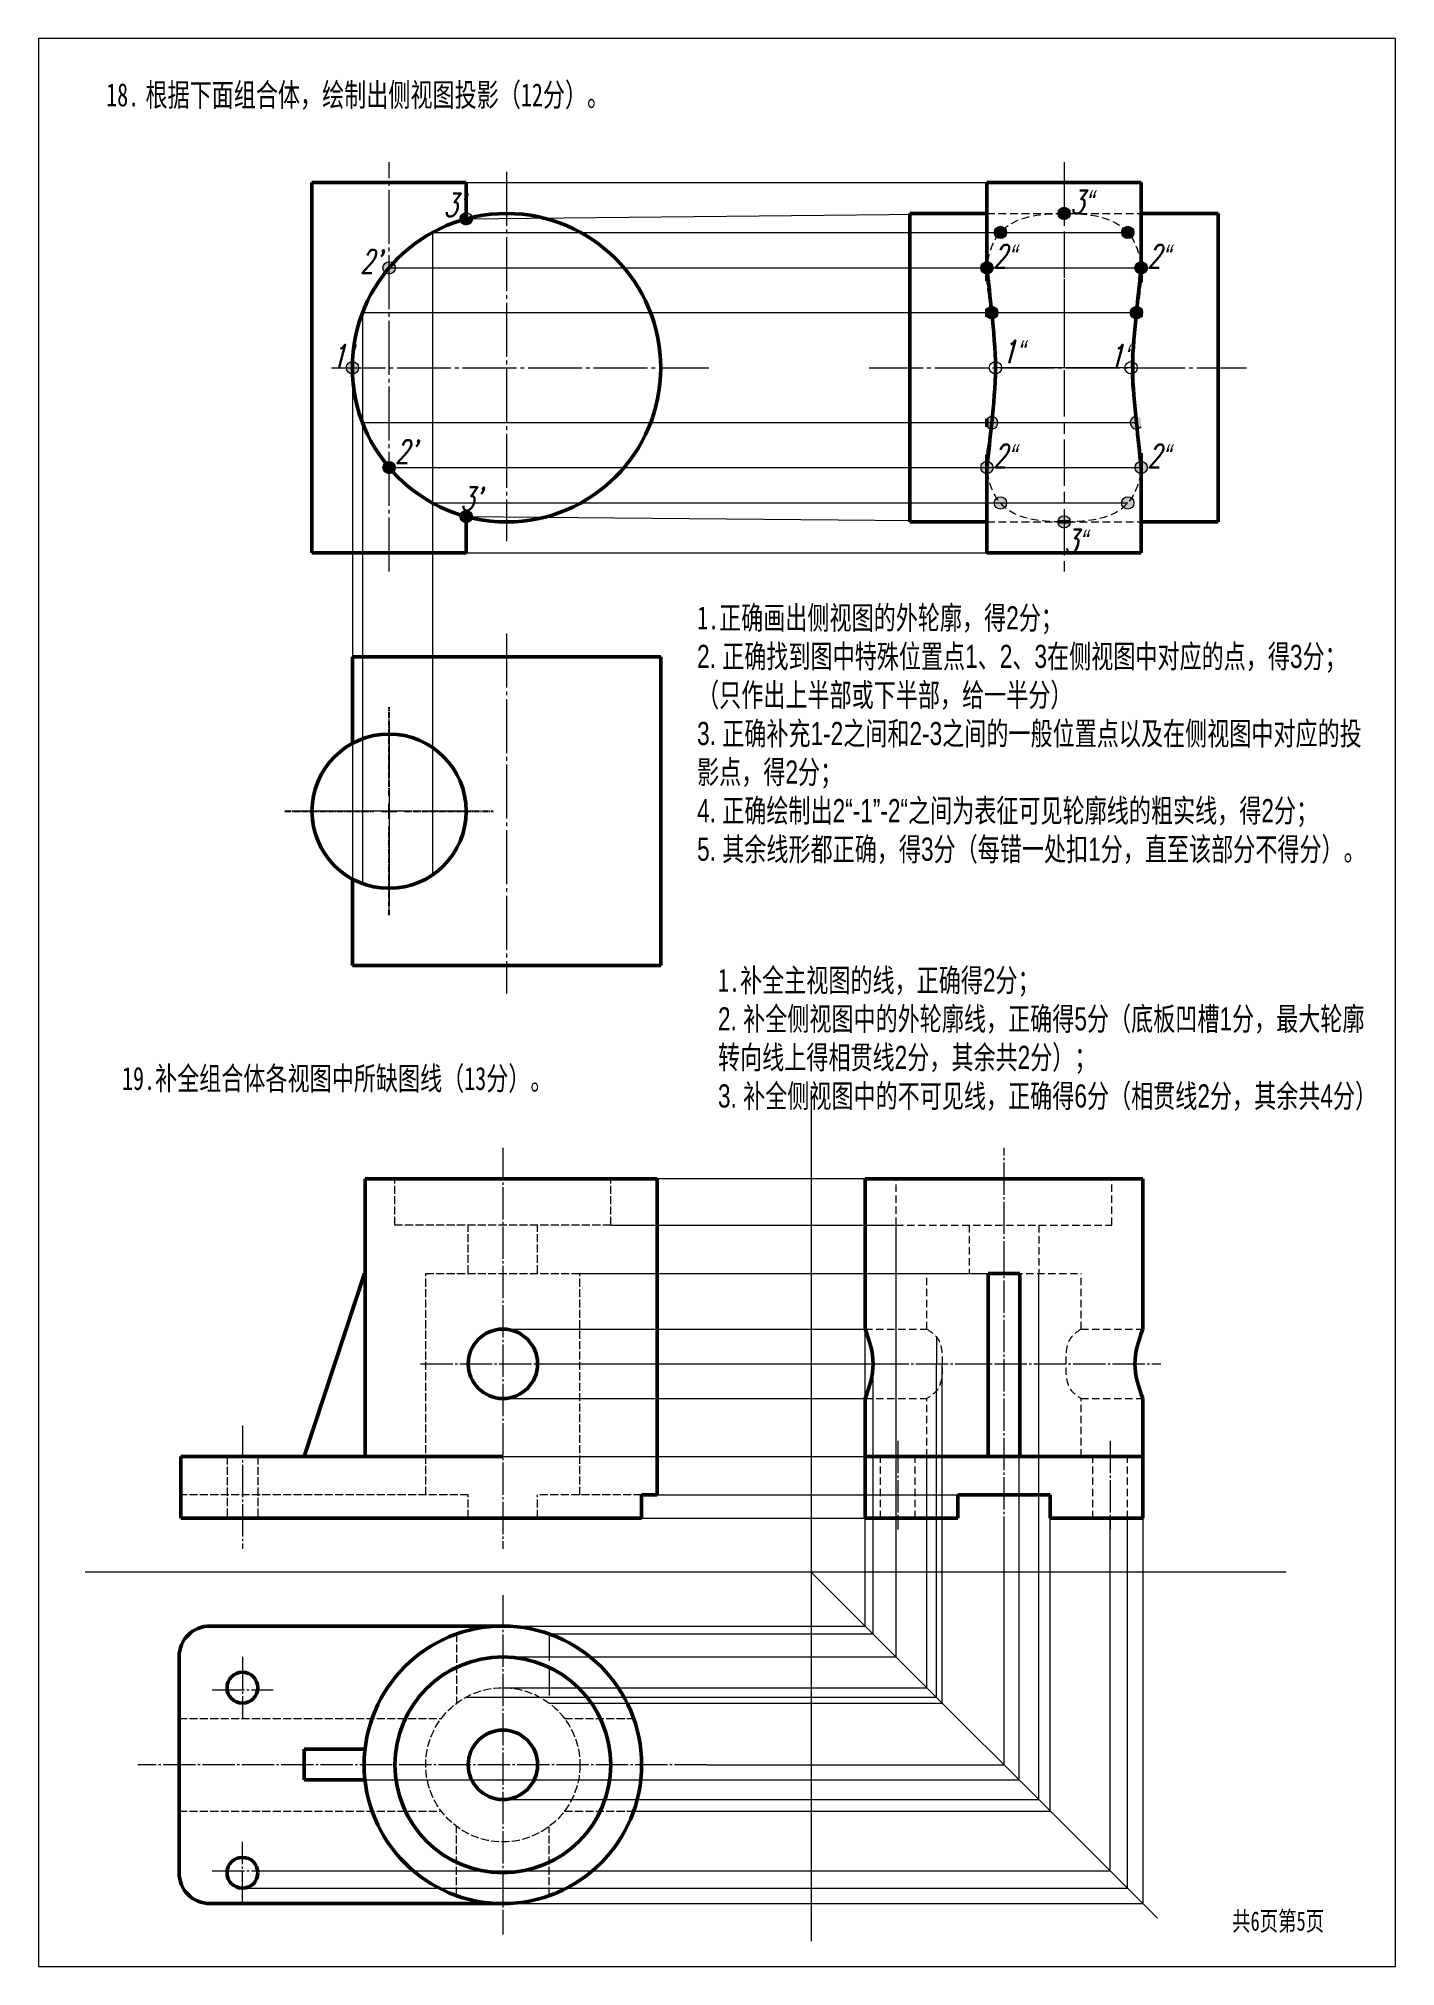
# Model space of a CAD drawing. Header units: millimetres. Extents: x 17497 to 18907, y 3200 to 3601.
# Drawn here: x 18359.9 to 18535.9, y 3332.3 to 3582.3 of the extents above; entities that cross this region are included whole.
import ezdxf

# ---------------------------------------------------------------- set-up
doc = ezdxf.new("R2010")
doc.units = ezdxf.units.MM
for name, pattern in [('ACISOTGL', [3, 2, -1]), ('AM_ISO08W050', [18, 12, -1.5, 3, -1.5]), ('CENTER', [17, 14, -1, 1, -1]), ('CENTER2', [1.125, 0.75, -0.125, 0.125, -0.125]), ('DASHED', [4.5, 3.5, -1]), ('HIDDEN2', [4.7625, 3.175, -1.5875])]:
    doc.linetypes.add(name, pattern=pattern)
for name, color, linetype, lineweight in [('中心线', 1, 'CENTER', 20), ('文字', 5, 'Continuous', 30), ('文字题目', 7, 'Continuous', 30), ('答案', 1, 'Continuous', 20), ('粗实线', 7, 'Continuous', 50), ('细实线', 5, 'Continuous', 20), ('虚线', 4, 'DASHED', 20)]:
    doc.layers.add(name, color=color, linetype=linetype, lineweight=lineweight)
doc.styles.add('Romas', font='romans.shx', dxfattribs={"width": 0.7, "oblique": 15})
doc.styles.add('中文', font='', dxfattribs={"width": 0.7})
doc.styles.add('仿宋体', font='simfang.ttf', dxfattribs={"width": 0.7})
doc.styles.get('中文').set_extended_font_data('SimSun')
pattern_1 = [(0, (0, 0), (0, 6.985), [5.08, -1.905]), (90, (0, 0), (-6.985, 4e-16), [5.08, -1.905])]

msp = doc.modelspace()

# ---------------------------------------------------------------- texts
at = {"layer": '文字', "char_height": 3, "attachment_point": 1, "style": '仿宋体'}
for s, width, insert in [('18.{\\fArial Unicode MS|b0|i0|c134|p0; 根据下面组合体，绘制出侧视图投影（}12{\\fArial Unicode MS|b0|i0|c134|p0;分）。}', 127.5554, (18368.69, 3576.5)), ('19.{\\fArial Unicode MS|b0|i0|c134|p0;补全组合体各视图中所缺图线（}13{\\fArial Unicode MS|b0|i0|c134|p0;分）。}', 149.5886, (18370.75, 3448.95))]:
    msp.add_mtext_dynamic_manual_height_columns(s, width=width, gutter_width=10, heights=[0], dxfattribs=dict(at, insert=insert))
at = {"layer": '文字题目', "style": '中文', "width": 0.7}
msp.add_text('共6页第5页', height=2.5, dxfattribs=at).set_placement((18514.74, 3336.93))
at = {"layer": '答案', "char_height": 3, "attachment_point": 1}
for s, width, heights, insert, style in [('\\A1;3{\\fArial Unicode MS|b0|i0|c134|p0;“}', 4.7773, [0], (18493.74, 3562.61), 'Romas'), ("\\A1;3'", 4.7773, [0], (18412.46, 3562.2), 'Romas'), ('\\A1;2{\\fArial Unicode MS|b0|i0|c134|p0;“}', 4.7773, [0], (18483.74, 3555.56), 'Romas'), ('\\A1;2{\\fArial Unicode MS|b0|i0|c134|p0;“}', 4.7773, [0], (18503.74, 3555.56), 'Romas'), ("\\A1;2'", 4.7773, [0], (18401.63, 3554.89), 'Romas'), ("\\A1;1'", 4.7773, [0], (18397.92, 3542.62), 'Romas'), ('\\A1;1{\\fArial Unicode MS|b0|i0|c134|p0;“}', 4.7773, [0], (18484.84, 3543.18), 'Romas'), ('\\A1;1{\\fArial Unicode MS|b0|i0|c134|p0;“}', 4.7773, [0], (18498.75, 3542.61), 'Romas'), ("\\A1;2'", 4.7773, [0], (18406.19, 3530.23), 'Romas'), ('\\A1;2{\\fArial Unicode MS|b0|i0|c134|p0;“}', 4.7773, [0], (18483.74, 3529.66), 'Romas'), ('\\A1;2{\\fArial Unicode MS|b0|i0|c134|p0;“}', 4.7773, [0], (18503.74, 3529.66), 'Romas'), ("\\A1;3'", 4.7773, [0], (18414.62, 3524.11), 'Romas'), ('\\A1;3{\\fArial Unicode MS|b0|i0|c134|p0;“}', 4.7773, [0], (18492.94, 3518.61), 'Romas'), ('\\A1;1.{\\fArial Unicode MS|b0|i0|c134|p0;正确画出侧视图的外轮廓，得2分；\\P2. 正确找到图中特殊位置点1、2、3在侧视图中对应的点，得3分；（只作出上半部或下半部，给一半分）\\P3. 正确补充1-2之间和2-3之间的一般位置点以及在侧视图中对应的投影点，得2分；\\P4. 正确绘制出2“-1”-2“之间为表征可见轮廓线的粗实线，得2分；\\P5. 其余线形都正确，得3分（每错一处扣1分，直至该部分不得分）。  }', 87.6686, [60.75], (18445.34, 3508.68), '仿宋体'), ('\\A1;1.{\\fArial Unicode MS|b0|i0|c134|p0;补全主视图的线，正确得2分；\\P2. 补全侧视图中的外轮廓线，正确得5分（底板凹槽1分，最大轮廓转向线上得相贯线2分，其余共2分）；\\P3. 补全侧视图中的不可见线，正确得6分（相贯线2分，其余共4分）  }', 84.6057, [53.77], (18448.05, 3461.68), '仿宋体')]:
    msp.add_mtext_dynamic_manual_height_columns(s, width=width, gutter_width=15, heights=heights, dxfattribs=dict(at, insert=insert, style=style))

# ---------------------------------------------------------------- blocks, each defined once
blk = doc.blocks.new('*U19')
at = {"color": 0, "linetype": 'CENTER2', "transparency": 16777216}
for p, q in [((0, 2), (0, 13.5)), ((-13.5, 0), (-2, 0)), ((2, 0), (13.5, 0)), ((0, -13.5), (0, -2))]:
    blk.add_line(p, q, dxfattribs=at)
at = {"color": 0, "linetype": 'Continuous', "transparency": 16777216}
for p, q in [((-1, 0), (1, 0)), ((0, -1), (0, 1))]:
    blk.add_line(p, q, dxfattribs=at)

# ---------------------------------------------------------------- hatches: boundary and pattern name
at = {"layer": '答案'}
h = msp.add_hatch(color=256, dxfattribs=at)
h.dxf.hatch_style = 1
h.paths.add_polyline_path([(18400.65, 3540.41, 0.420084), (18399.83, 3539.61), (18400.63, 3539.61, -0.010001)])
h.paths.add_polyline_path([(18400.65, 3540.41, 0.010001), (18400.63, 3539.61), (18401.43, 3539.61, 0.408367)])
h.paths.add_polyline_path([(18400.63, 3539.61), (18399.83, 3539.61, 0.414214), (18400.63, 3538.81)])
h.paths.add_polyline_path([(18401.43, 3539.61), (18400.63, 3539.61, 0.010001), (18400.65, 3538.81, 0.408367)])
h.paths.add_polyline_path([(18405.39, 3553.36, 0.414214), (18404.59, 3552.56, 0.225306), (18404.88, 3551.94, -0.010001), (18405.39, 3552.56)])
h.paths.add_polyline_path([(18406.19, 3552.56), (18405.39, 3552.56), (18405.39, 3551.76, 0.414214)])
h.paths.add_polyline_path([(18405.39, 3553.36), (18405.39, 3552.56, -0.010001), (18405.92, 3553.16, 0.1831)], flags=17)
h.paths.add_polyline_path([(18405.92, 3553.16, 0.010001), (18405.39, 3552.56), (18406.19, 3552.56, 0.214821)], flags=17)
h.paths.add_polyline_path([(18405.39, 3552.56, 0.010001), (18404.88, 3551.94, 0.172783), (18405.39, 3551.76)])
h.paths.add_polyline_path([(18415.39, 3559.71, 0.414214), (18414.59, 3558.91, 0.071399), (18414.62, 3558.69, -0.010001), (18415.39, 3558.91)], flags=0)
h.paths.add_polyline_path([(18415.39, 3559.71), (18415.39, 3558.91, -0.010001), (18416.17, 3559.11, 0.344114)], flags=16)
h.paths.add_polyline_path([(18420.63, 3563.61), (18415.39, 3563.61), (18405.39, 3563.61), (18405.39, 3553.36, -0.414214), (18406.19, 3552.56), (18411.03, 3552.56), (18411.03, 3557.16), (18420.63, 3557.16)])
h.paths.add_polyline_path([(18416.19, 3558.91, 1), (18414.59, 3558.91, 1)], flags=16)
h.paths.add_polyline_path([(18415.39, 3559.71), (18415.39, 3563.61), (18405.39, 3563.61), (18405.39, 3553.36, -0.1831), (18405.92, 3553.16, -0.131069), (18414.62, 3558.69, -0.071399), (18414.59, 3558.91, -0.414214)], flags=16)
h.paths.add_polyline_path([(18420.63, 3563.61), (18415.39, 3563.61), (18415.39, 3559.71, -0.344114), (18416.17, 3559.11, -0.056336), (18420.63, 3559.61)])
h.paths.add_polyline_path([(18420.63, 3558.97), (18416.19, 3558.92, -0.871257), (18414.62, 3558.69, 0.048893), (18411.03, 3557.16), (18420.63, 3557.16)], flags=17)
h.paths.add_polyline_path([(18411.03, 3557.16, 0.081653), (18405.92, 3553.16, -0.214821), (18406.19, 3552.56), (18411.03, 3552.56)], flags=17)
h.paths.add_polyline_path([(18420.63, 3559.61, 0.056336), (18416.17, 3559.11, -0.058759), (18416.19, 3558.92), (18420.63, 3558.97)])
h = msp.add_hatch(color=256, dxfattribs=at)
h.dxf.hatch_style = 1
h.paths.add_polyline_path([(18492.94, 3559.61), (18493.74, 3559.61, 0.414214), (18492.94, 3560.41)])
h.paths.add_polyline_path([(18492.94, 3560.41, 0.414214), (18492.14, 3559.61), (18492.94, 3559.61)])
h.paths.add_polyline_path([(18492.94, 3559.61), (18492.14, 3559.6, 0.411577), (18492.94, 3558.81)])
h.paths.add_polyline_path([(18492.94, 3559.61), (18492.94, 3558.81, 0.414214), (18493.74, 3559.61)])
h = msp.add_hatch(color=256, dxfattribs=at)
h.dxf.hatch_style = 1
h.paths.add_polyline_path([(18416.17, 3559.11, 0.010001), (18415.39, 3558.91), (18416.19, 3558.92, 0.058759)])
h.paths.add_polyline_path([(18416.19, 3558.91, 0.002586), (18416.19, 3558.92), (18415.39, 3558.91, 0.010001), (18414.62, 3558.69, 0.866718)])
h.paths.add_polyline_path([(18415.39, 3559.71, 0.414214), (18414.59, 3558.91, 0.071399), (18414.62, 3558.69, -0.010001), (18415.39, 3558.91)])
h = msp.add_hatch(color=256, dxfattribs=at)
h.dxf.hatch_style = 1
h.paths.add_polyline_path([(18485.49, 3557.16, 1), (18483.89, 3557.16)])
h.paths.add_polyline_path([(18485.49, 3557.16), (18484.69, 3557.16), (18483.89, 3557.16, 1)])
h = msp.add_hatch(color=256, dxfattribs=at)
h.dxf.hatch_style = 1
h.paths.add_polyline_path([(18500.4, 3557.16), (18501.2, 3557.16), (18502, 3557.16, 1)])
h.paths.add_polyline_path([(18502, 3557.16), (18500.4, 3557.16, 1)])
h = msp.add_hatch(color=256, dxfattribs=at)
h.dxf.hatch_style = 1
h.paths.add_polyline_path([(18482.94, 3552.56), (18482.94, 3553.36, 0.414214), (18482.14, 3552.56)])
h.paths.add_polyline_path([(18482.94, 3552.56), (18482.94, 3551.76, 0.414214), (18483.74, 3552.56)])
h.paths.add_polyline_path([(18482.94, 3552.56), (18483.74, 3552.56, 0.414214), (18482.94, 3553.36)])
h.paths.add_polyline_path([(18482.14, 3552.56, 0.414214), (18482.94, 3551.76), (18482.94, 3552.56)])
h = msp.add_hatch(color=256, dxfattribs=at)
h.dxf.hatch_style = 1
h.paths.add_polyline_path([(18502.94, 3552.56), (18502.94, 3553.36, -0.414214), (18503.74, 3552.56)])
h.paths.add_polyline_path([(18502.94, 3552.56), (18502.94, 3551.76, -0.414214), (18502.14, 3552.56)])
h.paths.add_polyline_path([(18502.94, 3552.56), (18502.14, 3552.56, -0.414214), (18502.94, 3553.36)])
h.paths.add_polyline_path([(18503.74, 3552.56, -0.414214), (18502.94, 3551.76), (18502.94, 3552.56)])
h = msp.add_hatch(color=256, dxfattribs=at)
h.dxf.hatch_style = 1
h.paths.add_polyline_path([(18502.94, 3553.06, -0.414214), (18503.44, 3552.56), (18502.94, 3552.56)])
h.paths.add_polyline_path([(18502.44, 3552.56), (18502.94, 3552.56), (18502.94, 3552.06, -0.414214)])
h.paths.add_polyline_path([(18502.94, 3553.06), (18502.94, 3552.56), (18502.44, 3552.56, -0.414214)])
h.paths.add_polyline_path([(18502.94, 3552.56), (18503.44, 3552.56, -0.414214), (18502.94, 3552.06)])
h = msp.add_hatch(color=256, dxfattribs=at)
h.dxf.hatch_style = 1
h.paths.add_polyline_path([(18482.94, 3547.26), (18482.94, 3546.23, 0.699192), (18484.36, 3546.75, 0.699192)])
h = msp.add_hatch(color=256, dxfattribs=at)
h.dxf.hatch_style = 1
h.paths.add_polyline_path([(18501.53, 3546.75, 0.699192), (18502.94, 3546.23), (18502.94, 3547.26, 0.699192)])
h = msp.add_hatch(dxfattribs=at)
h.set_pattern_fill('ANGLE', color=256)
h.set_pattern_definition(pattern_1)
h.paths.add_polyline_path([(18484.84, 3539.61, 1), (18483.24, 3539.61)])
h.paths.add_polyline_path([(18483.24, 3539.61, 1), (18484.84, 3539.61), (18484.04, 3539.61)])
h = msp.add_hatch(dxfattribs=at)
h.set_pattern_fill('ANGLE', color=256)
h.set_pattern_definition(pattern_1)
h.paths.add_polyline_path([(18501.63, 3539.61), (18502.43, 3539.61, 1), (18500.83, 3539.61)])
h.paths.add_polyline_path([(18500.83, 3539.61, 1), (18502.43, 3539.61)])
h = msp.add_hatch(dxfattribs=at)
h.set_pattern_fill('ANGLE', color=256)
h.set_pattern_definition(pattern_1)
h.paths.add_polyline_path([(18501.63, 3539.61), (18502.43, 3539.61, -1), (18500.83, 3539.61)])
h.paths.add_polyline_path([(18500.83, 3539.61, -1), (18502.43, 3539.61)])
h = msp.add_hatch(color=256, dxfattribs=at)
h.dxf.hatch_style = 1
h.paths.add_polyline_path([(18482.94, 3532.99), (18482.94, 3531.96, 0.699192), (18484.36, 3532.48, 0.699192)])
h.paths.add_polyline_path([(18482.94, 3527.46, 0.414214), (18482.14, 3526.66, 0.414214), (18482.94, 3525.86)])
h.paths.add_polyline_path([(18482.94, 3527.46), (18482.94, 3525.86, 0.414214), (18483.74, 3526.66, 0.414214)])
h.paths.add_polyline_path([(18483.89, 3522.07, 1), (18485.49, 3522.07, 1)])
h.paths.add_polyline_path([(18492.94, 3520.41, 0.414214), (18492.14, 3519.61), (18492.94, 3519.61)])
h.paths.add_polyline_path([(18492.94, 3520.41), (18492.94, 3519.61), (18493.74, 3519.61, 0.414214)])
h.paths.add_polyline_path([(18492.94, 3519.61), (18492.14, 3519.61, 0.414214), (18492.94, 3518.81)])
h.paths.add_polyline_path([(18493.74, 3519.61), (18492.94, 3519.61), (18492.94, 3518.81, 0.414214)])
h.paths.add_polyline_path([(18502, 3522.07, 1), (18500.4, 3522.07, 1)])
h.paths.add_polyline_path([(18502.94, 3527.46, 0.414214), (18502.14, 3526.66, 0.414214), (18502.94, 3525.86)])
h.paths.add_polyline_path([(18502.94, 3527.46), (18502.94, 3525.86, 0.414214), (18503.74, 3526.66, 0.414214)])
h.paths.add_polyline_path([(18502.94, 3532.99, 0.699192), (18501.53, 3532.48, 0.699192), (18502.94, 3531.96)])
h = msp.add_hatch(color=256, dxfattribs=at)
h.dxf.hatch_style = 1
h.paths.add_polyline_path([(18405.39, 3526.66, -0.010001), (18404.88, 3527.28, 0.225306), (18404.59, 3526.66, 0.414214), (18405.39, 3525.86)])
h.paths.add_polyline_path([(18405.39, 3527.46, 0.172783), (18404.88, 3527.28, 0.010001), (18405.39, 3526.66)])
h.paths.add_polyline_path([(18405.39, 3527.46), (18405.39, 3526.66), (18406.19, 3526.66, 0.414214)])
h.paths.add_polyline_path([(18406.19, 3526.66), (18405.39, 3526.66, 0.010001), (18405.92, 3526.06, 0.214821)])
h.paths.add_polyline_path([(18405.39, 3526.66), (18405.39, 3525.86, 0.1831), (18405.92, 3526.06, -0.010001)])
h = msp.add_hatch(color=256, dxfattribs=at)
h.dxf.hatch_style = 1
h.paths.add_polyline_path([(18415.39, 3520.31, -0.010001), (18414.62, 3520.54, 0.071399), (18414.59, 3520.31, 0.414214), (18415.39, 3519.51)])
h.paths.add_polyline_path([(18416.17, 3520.12, -0.010001), (18415.39, 3520.31), (18415.39, 3519.51, 0.344114)])
h.paths.add_polyline_path([(18414.62, 3520.54, 0.010001), (18415.39, 3520.31), (18416.19, 3520.3, 0.87067)])
h.paths.add_polyline_path([(18416.19, 3520.3), (18415.39, 3520.31, 0.010001), (18416.17, 3520.12, 0.059094)])

# ---------------------------------------------------------------- linework, layer by layer
at = {"layer": '中心线', "ltscale": 0.5}
for p, q in [((18405.39, 3513.19), (18405.39, 3566.28)), ((18420.63, 3565.03), (18420.63, 3517.13)), ((18397.92, 3539.61), (18446.88, 3539.61)), ((18467.66, 3539.61), (18516.62, 3539.61)), ((18420.63, 3505.14), (18420.63, 3458.47)), ((18405.39, 3493.58), (18405.39, 3470.4)), ((18416.89, 3482.1), (18391.9, 3482.1))]:
    msp.add_line(p, q, dxfattribs=at)
at = {"layer": '中心线', "ltscale": 0.3}
for p, q in [((18420.15, 3438.44), (18420.15, 3386.44)), ((18409.48, 3410.44), (18428.66, 3410.44)), ((18386.37, 3402.44), (18386.37, 3386.44)), ((18420.15, 3380.44), (18420.15, 3336.44)), ((18386.37, 3372.44), (18386.37, 3364.44)), ((18382.44, 3368.18), (18390.34, 3368.18)), ((18446.6, 3358.44), (18372.8, 3358.44)), ((18386.37, 3340.44), (18386.37, 3348.44)), ((18382.44, 3344.69), (18390.34, 3344.69))]:
    msp.add_line(p, q, dxfattribs=at)
at = {"layer": '答案', "linetype": 'AM_ISO08W050', "ltscale": 0.5}
msp.add_line((18492.94, 3566.28), (18492.94, 3513.19), dxfattribs=at)
at = {"layer": '答案'}
for p, q in [((18415.39, 3563.61), (18482.94, 3563.61)), ((18415.39, 3558.91), (18482.94, 3559.61)), ((18411.03, 3557.16), (18411.03, 3473.85)), ((18411.03, 3557.16), (18501.2, 3557.16)), ((18405.39, 3552.56), (18502.94, 3552.56)), ((18492.94, 3551.1), (18492.94, 3539.61)), ((18401.95, 3546.75), (18401.95, 3472.72)), ((18401.95, 3546.75), (18482.94, 3546.75)), ((18483.56, 3546.75), (18502.33, 3546.75)), ((18400.63, 3539.61), (18400.63, 3490.9)), ((18501.63, 3539.61), (18484.04, 3539.61)), ((18502.33, 3532.48), (18401.95, 3532.48)), ((18405.39, 3526.66), (18502.94, 3526.66)), ((18411.03, 3522.07), (18501.2, 3522.07)), ((18415.39, 3520.31), (18482.94, 3519.7)), ((18492.14, 3519.62), (18492.94, 3519.61)), ((18415.39, 3515.61), (18482.94, 3515.61)), ((18400.63, 3490.9), (18400.63, 3473.31))]:
    msp.add_line(p, q, dxfattribs=at)
at = {"layer": '答案', "lineweight": 50}
for p, q in [((18482.94, 3563.61), (18502.94, 3563.61)), ((18482.94, 3550.83), (18482.94, 3563.61)), ((18502.94, 3563.61), (18502.94, 3550.69)), ((18472.94, 3559.61), (18472.94, 3519.61)), ((18482.94, 3559.61), (18472.94, 3559.61)), ((18493.74, 3559.61), (18492.14, 3559.61)), ((18512.94, 3559.61), (18502.94, 3559.61)), ((18512.94, 3519.61), (18512.94, 3559.61)), ((18482.94, 3546.23), (18482.94, 3547.26)), ((18502.94, 3547.26), (18502.94, 3546.23)), ((18482.94, 3531.96), (18482.94, 3532.99)), ((18482.94, 3515.61), (18482.94, 3528.3)), ((18502.94, 3528.53), (18502.94, 3515.61)), ((18472.94, 3519.61), (18482.94, 3519.61)), ((18492.14, 3519.61), (18493.74, 3519.61)), ((18502.94, 3519.61), (18512.94, 3519.61)), ((18502.94, 3515.61), (18482.94, 3515.61)), ((18467.15, 3434.44), (18503.15, 3434.44)), ((18467.15, 3434.44), (18467.15, 3414.94)), ((18503.15, 3414.94), (18503.15, 3434.44)), ((18483.1, 3398.44), (18483.1, 3422.17)), ((18483.1, 3422.17), (18487.2, 3422.17)), ((18487.2, 3398.44), (18487.2, 3422.17)), ((18467.15, 3405.94), (18467.15, 3390.44)), ((18503.15, 3390.44), (18503.15, 3405.94)), ((18420.15, 3398.44), (18402.27, 3398.44)), ((18467.15, 3398.44), (18503.15, 3398.44)), ((18479.15, 3390.44), (18479.15, 3393.44)), ((18479.15, 3393.44), (18491.15, 3393.44)), ((18491.15, 3390.44), (18491.15, 3393.44)), ((18467.15, 3390.44), (18479.15, 3390.44)), ((18491.15, 3390.44), (18503.15, 3390.44))]:
    msp.add_line(p, q, dxfattribs=at)
at = {"layer": '答案', "linetype": 'ACISOTGL', "ltscale": 0.5}
for p, q in [((18482.94, 3559.61), (18502.94, 3559.61)), ((18482.94, 3519.61), (18502.94, 3519.61))]:
    msp.add_line(p, q, dxfattribs=at)
at = {"layer": '答案', "color": 2}
for p, q in [((18460.15, 3445.89), (18460.15, 3335.59)), ((18521.75, 3383.44), (18365.98, 3383.44)), ((18460.15, 3383.44), (18505.04, 3338.55))]:
    msp.add_line(p, q, dxfattribs=at)
at = {"layer": '答案', "linetype": 'CENTER', "ltscale": 0.3}
for p, q in [((18485.15, 3386.44), (18485.15, 3438.44)), ((18463.51, 3410.44), (18505.51, 3410.44)), ((18471.39, 3400.44), (18471.39, 3388.94)), ((18498.9, 3400.44), (18498.9, 3388.94))]:
    msp.add_line(p, q, dxfattribs=at)
at = {"layer": '答案', "color": 4}
for p, q in [((18467.15, 3434.44), (18440.15, 3434.44)), ((18467.15, 3376.44), (18467.15, 3434.44)), ((18467.15, 3434.44), (18503.15, 3434.44)), ((18434.15, 3428.44), (18471.15, 3428.44)), ((18471.15, 3372.44), (18471.15, 3428.44)), ((18430.15, 3422.17), (18483.1, 3422.17)), ((18487.1, 3356.48), (18487.1, 3422.17)), ((18489.65, 3353.94), (18489.65, 3422.17)), ((18420.15, 3414.94), (18467.15, 3414.94)), ((18428.66, 3410.44), (18471.15, 3410.44)), ((18468.18, 3375.41), (18468.18, 3410.44)), ((18477.15, 3366.44), (18477.15, 3410.44)), ((18420.15, 3405.94), (18467.15, 3405.94)), ((18420.15, 3398.44), (18467.15, 3398.44)), ((18475.15, 3368.44), (18475.15, 3398.44)), ((18440.15, 3393.44), (18479.15, 3393.44)), ((18438.15, 3390.44), (18467.15, 3390.44)), ((18491.15, 3352.44), (18491.15, 3390.44)), ((18498.9, 3344.69), (18498.9, 3390.44)), ((18501.15, 3342.44), (18501.15, 3390.44)), ((18503.15, 3390.44), (18503.15, 3340.44)), ((18485.15, 3358.44), (18485.15, 3386.44)), ((18420.15, 3376.44), (18467.15, 3376.44)), ((18426.15, 3375.41), (18468.18, 3375.41)), ((18420.15, 3372.44), (18471.15, 3372.44)), ((18420.15, 3368.44), (18475.15, 3368.44)), ((18426.15, 3366.44), (18477.15, 3366.44)), ((18446.6, 3358.44), (18485.15, 3358.44)), ((18402.25, 3356.48), (18487.1, 3356.48)), ((18420.15, 3353.94), (18489.65, 3353.94)), ((18437.12, 3352.44), (18491.15, 3352.44)), ((18390.34, 3344.69), (18498.9, 3344.69)), ((18386.37, 3342.44), (18501.15, 3342.44)), ((18420.15, 3340.44), (18503.15, 3340.44))]:
    msp.add_line(p, q, dxfattribs=at)
at = {"layer": '答案', "linetype": 'HIDDEN2', "ltscale": 0.3}
for p, q in [((18471.15, 3428.44), (18471.15, 3434.44)), ((18499.15, 3428.44), (18499.15, 3434.44)), ((18471.15, 3428.44), (18499.15, 3428.44)), ((18480.65, 3428.44), (18480.65, 3422.17)), ((18489.65, 3428.44), (18489.65, 3422.17)), ((18475.15, 3422.17), (18495.15, 3422.17)), ((18475.15, 3414.94), (18475.15, 3422.17)), ((18495.15, 3414.94), (18495.15, 3422.17)), ((18467.15, 3414.94), (18475.15, 3414.94)), ((18495.15, 3414.94), (18503.15, 3414.94)), ((18467.15, 3405.94), (18475.15, 3405.94)), ((18475.15, 3398.44), (18475.15, 3405.94)), ((18495.15, 3398.44), (18495.15, 3405.94)), ((18495.15, 3405.94), (18503.15, 3405.94)), ((18469.15, 3390.44), (18469.15, 3398.44)), ((18473.64, 3390.44), (18473.64, 3398.44)), ((18496.66, 3390.44), (18496.66, 3398.44)), ((18501.15, 3390.44), (18501.15, 3398.44))]:
    msp.add_line(p, q, dxfattribs=at)
at = {"layer": '答案', "color": 6}
for p, q in [((18476.38, 3413.94), (18476.38, 3410.44)), ((18476.38, 3406.94), (18476.38, 3410.44)), ((18415.34, 3367.2), (18424.96, 3367.2))]:
    msp.add_line(p, q, dxfattribs=at)
at = {"layer": '答案', "color": 5}
for p, q in [((18476.38, 3367.2), (18476.38, 3406.94)), ((18415.34, 3367.2), (18476.38, 3367.2))]:
    msp.add_line(p, q, dxfattribs=at)
at = {"layer": '答案'}
for centre in [(18492.94, 3559.61), (18415.39, 3558.91), (18484.69, 3557.16), (18501.2, 3557.16), (18405.39, 3552.56), (18482.94, 3552.56), (18502.94, 3552.56), (18483.56, 3546.75), (18502.33, 3546.75), (18400.63, 3539.61), (18484.04, 3539.61), (18484.04, 3539.61), (18501.63, 3539.61), (18501.63, 3539.61), (18405.39, 3526.66), (18482.94, 3526.66), (18502.94, 3526.66), (18484.69, 3522.07), (18501.2, 3522.07), (18415.39, 3520.31), (18492.94, 3519.61)]:
    msp.add_circle(centre, 0.8, dxfattribs=at)
for centre, start, end in [((18483.56, 3532.48), 180, 139.8437), ((18502.33, 3532.48), 99.7154, 319.8437)]:
    msp.add_arc(centre, 0.8, start, end, dxfattribs=at)
at = {"layer": '答案', "linetype": 'ACISOTGL', "ltscale": 0.5}
for points, knots in [([(18483.56, 3532.48), (18483.78, 3534.85), (18484.23, 3539.6), (18483.81, 3546.35), (18482.39, 3552.17), (18484.66, 3559.02), (18492.94, 3559.99), (18501.23, 3559.02), (18503.48, 3552.17), (18502.14, 3546.34), (18501.35, 3539.61), (18501.94, 3534.57), (18502.43, 3531.95), (18502.48, 3531.69)], [0, 0, 0, 0, 7.153296, 14.306591, 20.153227, 25.068446, 33.681282, 42.294119, 47.209337, 53.055974, 60.226747, 67.39752, 68.196219, 68.196219, 68.196219, 68.196219]), ([(18502.98, 3527.46), (18502.98, 3527.19), (18502.89, 3525.26), (18501.23, 3520.21), (18492.94, 3519.23), (18484.67, 3520.21), (18482.98, 3525.27), (18482.91, 3527.19), (18482.91, 3527.46)], [72.457401, 72.457401, 72.457401, 72.457401, 73.244156, 78.159375, 86.772211, 95.385048, 100.300266, 101.087541, 101.087541, 101.087541, 101.087541])]:
    msp.add_open_spline(points, degree=3, knots=knots, dxfattribs=at)
at = {"layer": '答案', "lineweight": 50}
for points in [[(18482.94, 3552.56), (18483.56, 3546.75), (18484.04, 3539.61), (18483.56, 3532.48), (18482.94, 3526.66)], [(18502.94, 3552.56), (18502.33, 3546.75), (18501.84, 3539.61), (18502.33, 3532.48), (18502.94, 3526.66)], [(18467.15, 3414.94), (18468.18, 3410.44), (18467.15, 3405.94)], [(18503.15, 3414.94), (18502.12, 3410.44), (18503.15, 3405.94)]]:
    msp.add_spline(points, degree=3, dxfattribs=at)
at = {"layer": '答案', "linetype": 'AM_ISO08W050', "ltscale": 0.5}
msp.add_open_spline([(18482.94, 3528.3), (18483.04, 3529.71), (18483.87, 3533.42), (18483.98, 3537.22), (18484.04, 3539.61)], degree=3, knots=[101.928307, 101.928307, 101.928307, 101.928307, 106.146902, 113.300198, 113.300198, 113.300198, 113.300198], dxfattribs=at)
at = {"layer": '答案', "linetype": 'HIDDEN2', "ltscale": 0.3}
for points in [[(18475.15, 3414.94), (18476.38, 3413.94), (18477.15, 3410.44), (18476.38, 3406.94), (18475.15, 3405.94)], [(18495.15, 3414.94), (18493.91, 3413.94), (18493.15, 3410.44), (18493.91, 3406.94), (18495.15, 3405.94)]]:
    msp.add_spline(points, degree=3, dxfattribs=at)
at = {"layer": '粗实线'}
for p, q in [((18395.39, 3563.61), (18395.39, 3515.61)), ((18415.39, 3563.61), (18395.39, 3563.61)), ((18415.39, 3558.91), (18415.39, 3563.61)), ((18415.39, 3515.61), (18415.39, 3520.31)), ((18395.39, 3515.61), (18415.39, 3515.61)), ((18400.63, 3502.1), (18400.63, 3490.9)), ((18440.63, 3502.1), (18400.63, 3502.1)), ((18440.63, 3462.1), (18440.63, 3502.1)), ((18400.63, 3473.31), (18400.63, 3462.1)), ((18400.63, 3462.1), (18440.63, 3462.1)), ((18440.15, 3434.44), (18402.27, 3434.44)), ((18402.27, 3398.44), (18402.27, 3434.44)), ((18440.15, 3393.44), (18440.15, 3434.44)), ((18394.36, 3398.44), (18402.22, 3422.17)), ((18402.27, 3398.44), (18378.37, 3398.44)), ((18378.37, 3398.44), (18378.37, 3390.44)), ((18438.15, 3393.44), (18440.15, 3393.44)), ((18438.15, 3393.44), (18438.15, 3390.44)), ((18378.37, 3390.44), (18438.15, 3390.44)), ((18420.15, 3376.44), (18382.15, 3376.44)), ((18378.15, 3372.44), (18378.15, 3344.44)), ((18394.36, 3360.48), (18394.36, 3356.48)), ((18394.36, 3360.48), (18402.27, 3360.48)), ((18394.36, 3356.48), (18402.25, 3356.48)), ((18382.15, 3340.44), (18420.15, 3340.44))]:
    msp.add_line(p, q, dxfattribs=at)
for centre, radius in [((18420.63, 3539.61), 20), ((18405.39, 3482.1), 10), ((18420.15, 3410.44), 4.5), ((18420.15, 3358.44), 18), ((18386.37, 3368.44), 2), ((18420.15, 3358.44), 14), ((18420.15, 3358.44), 4.5), ((18386.37, 3344.44), 2)]:
    msp.add_circle(centre, radius, dxfattribs=at)
for centre, start, end in [((18382.15, 3372.44), 90, 180), ((18382.15, 3344.44), 180, 270)]:
    msp.add_arc(centre, 4, start, end, dxfattribs=at)
at = {"layer": '细实线'}
msp.add_lwpolyline([(18359.92, 3332.29), (18535.92, 3332.29), (18535.92, 3582.29), (18359.92, 3582.29)], close=True, dxfattribs=at)
at = {"layer": '虚线', "ltscale": 0.3}
for p, q in [((18406.15, 3428.44), (18406.15, 3434.44)), ((18434.15, 3428.44), (18434.15, 3434.44)), ((18434.15, 3428.44), (18406.15, 3428.44)), ((18415.65, 3422.17), (18415.65, 3428.44)), ((18424.65, 3422.17), (18424.65, 3428.44)), ((18410.15, 3422.17), (18430.15, 3422.17)), ((18410.15, 3393.44), (18410.15, 3422.17)), ((18430.15, 3393.44), (18430.15, 3422.17)), ((18384.39, 3398.44), (18384.39, 3390.44)), ((18388.35, 3398.44), (18388.35, 3390.44)), ((18415.65, 3393.44), (18378.37, 3393.44)), ((18415.65, 3390.44), (18415.65, 3393.44)), ((18438.15, 3393.44), (18424.65, 3393.44)), ((18424.65, 3390.44), (18424.65, 3393.44)), ((18414.15, 3375.41), (18414.15, 3366.44)), ((18378.15, 3364.44), (18412.15, 3364.44)), ((18428.15, 3364.44), (18437.12, 3364.44)), ((18378.15, 3352.44), (18412.15, 3352.44)), ((18414.15, 3341.47), (18414.15, 3350.44)), ((18426.15, 3341.47), (18426.15, 3350.44)), ((18428.15, 3352.44), (18437.12, 3352.44))]:
    msp.add_line(p, q, dxfattribs=at)
at = {"layer": '虚线'}
for p, q in [((18402.22, 3422.17), (18402.27, 3422.17)), ((18426.15, 3375.41), (18426.15, 3366.44))]:
    msp.add_line(p, q, dxfattribs=at)
at = {"layer": '虚线', "ltscale": 0.3}
msp.add_circle((18420.15, 3358.44), 10, dxfattribs=at)

# ---------------------------------------------------------------- block references
at = {"linetype": 'CENTER2'}
msp.add_blockref('*U19', (18405.39, 3482.1), dxfattribs=at)

msp.set_redraw_order([(e.dxf.handle, doc.entitydb.next_handle()) for e in msp.query("TEXT MTEXT ATTDEF DIMENSION ARC_DIMENSION")])  # texts and dimensions are drawn at this point

doc.saveas('drawing.dxf')
